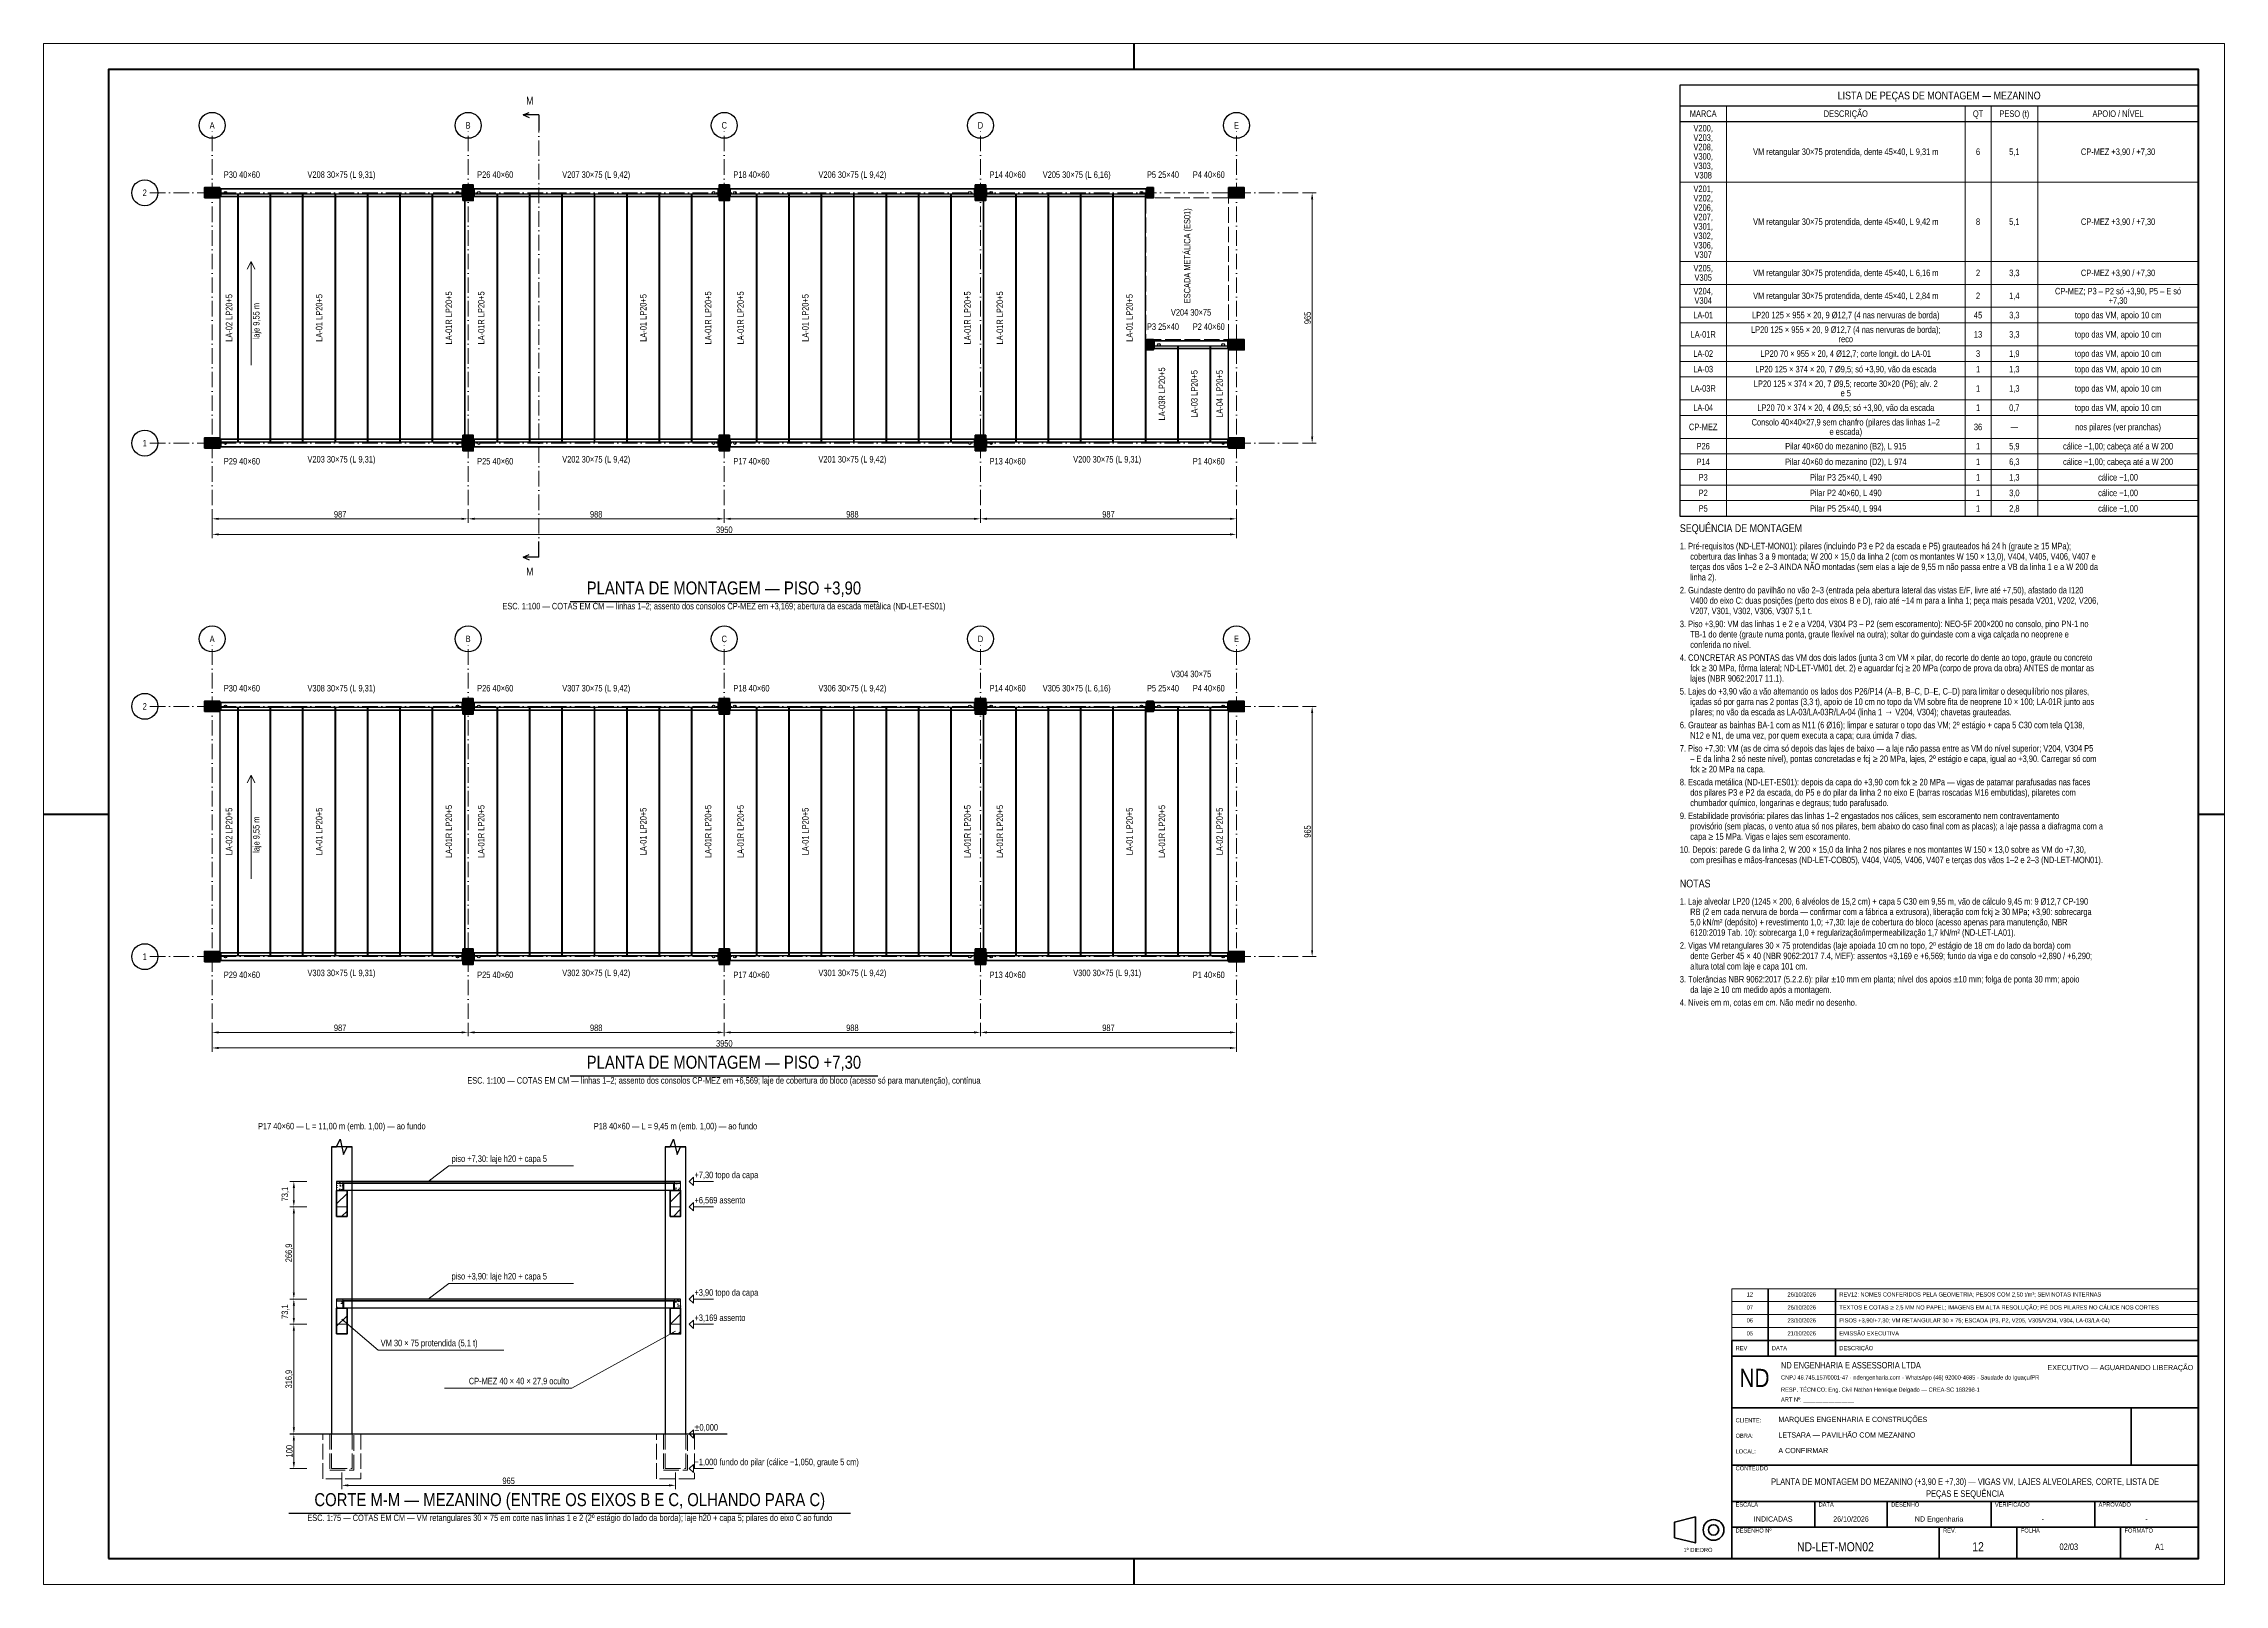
# Model space of a CAD drawing. Header units: millimetres. Extents: x 0 to 841, y 0 to 594.
import ezdxf
from ezdxf.enums import TextEntityAlignment as Align

# ---------------------------------------------------------------- set-up
doc = ezdxf.new("R2010")
doc.units = ezdxf.units.MM
doc.header["$LTSCALE"] = 0.5
doc.linetypes.add('ACAD_ISO02W100', pattern=[15, 12, -3])
doc.linetypes.add('ACAD_ISO10W100', pattern=[18, 12, -3, 0, -3])
for name, color, linetype, lineweight in [('CARIMBO', 7, 'Continuous', 35), ('CARIMBO_FINO', 8, 'Continuous', 18), ('CHAMADA', 7, 'Continuous', 13), ('CORTADO', 7, 'Continuous', 35), ('EIXO', 8, 'ACAD_ISO10W100', 13), ('HACHURA', 8, 'Continuous', 9), ('INDICACAO', 7, 'Continuous', 25), ('MOLDURA', 7, 'Continuous', 50), ('OCULTA', 8, 'ACAD_ISO02W100', 18), ('TABELA', 7, 'Continuous', 25), ('TABELA_FINA', 8, 'Continuous', 13), ('TERRENO', 34, 'Continuous', 25), ('TEXTO', 7, 'Continuous', 18), ('TITULO', 7, 'Continuous', 25), ('VISTA', 7, 'Continuous', 25)]:
    doc.layers.add(name, color=color, linetype=linetype, lineweight=lineweight)
doc.layers.add('COTA', color=32, linetype='Continuous', lineweight=13, true_color=0x954a00)
doc.styles.add('ND', font='DejaVuSansCondensed.ttf')
doc.dimstyles.new('ND', dxfattribs={"dimtxt": 2.5, "dimasz": 2.5, "dimexe": 1.5, "dimexo": 1.5, "dimgap": 0.5, "dimtad": 1, "dimdec": 0, "dimtxsty": 'ND', "dimcen": 2.5, "dimclrd": 256, "dimclre": 256, "dimclrt": 256, "dimazin": 3, "dimtfac": 1, "dimtmove": 0, "dimatfit": 3, "dimlwd": 18, "dimlwe": 18})

msp = doc.modelspace()

# ---------------------------------------------------------------- texts
at = {"layer": 'COTA', "style": 'ND'}
for s, p in [('+7,30 topo da capa', (251, 155.867)), ('+6,569 assento', (251, 146.12)), ('+3,90 topo da capa', (251, 110.533)), ('+3,169 assento', (251, 100.787)), ('±0,000', (251, 58.533)), ('−1,000 fundo do pilar (cálice −1,050, graute 5 cm)', (251, 45.2))]:
    msp.add_text(s, height=2.5, dxfattribs=at).set_placement(p, align=Align.BOTTOM_LEFT)
at = {"layer": 'TEXTO', "style": 'ND'}
for s, height, p in [('A', 2.5, (65, 562.5)), ('B', 2.5, (163.7, 562.5)), ('C', 2.5, (262.5, 562.5)), ('D', 2.5, (361.3, 562.5)), ('E', 2.5, (460, 562.5)), ('MARCA', 2.5, (640, 567)), ('DESCRIÇÃO', 2.5, (695, 567)), ('QT', 2.5, (746, 567)), ('PESO (t)', 2.5, (760, 567)), ('APOIO / NÍVEL', 2.5, (800, 567)), ('V200,', 2.5, (640, 561.388)), ('V203,', 2.5, (640, 557.763)), ('V208,', 2.5, (640, 554.138)), ('V300,', 2.5, (640, 550.513)), ('V303,', 2.5, (640, 546.888)), ('VM retangular 30×75 protendida, dente 45×40, L 9,31 m', 2.5, (695, 552.325)), ('6', 2.5, (746, 552.325)), ('5,1', 2.5, (760, 552.325)), ('CP-MEZ +3,90 / +7,30', 2.5, (800, 552.325)), ('V201,', 2.5, (640, 538.038)), ('V308', 2.5, (640, 543.263)), ('2', 2.5, (39, 536.5)), ('V202,', 2.5, (640, 534.413)), ('V206,', 2.5, (640, 530.788)), ('V207,', 2.5, (640, 527.163)), ('V301,', 2.5, (640, 523.538)), ('VM retangular 30×75 protendida, dente 45×40, L 9,42 m', 2.5, (695, 525.35)), ('8', 2.5, (746, 525.35)), ('5,1', 2.5, (760, 525.35)), ('CP-MEZ +3,90 / +7,30', 2.5, (800, 525.35)), ('V302,', 2.5, (640, 519.913)), ('V306,', 2.5, (640, 516.288)), ('V307', 2.5, (640, 512.663)), ('V205,', 2.5, (640, 507.437)), ('V305', 2.5, (640, 503.812)), ('VM retangular 30×75 protendida, dente 45×40, L 6,16 m', 2.5, (695, 505.625)), ('2', 2.5, (746, 505.625)), ('3,3', 2.5, (760, 505.625)), ('CP-MEZ +3,90 / +7,30', 2.5, (800, 505.625)), ('V204,', 2.5, (640, 498.587)), ('V304', 2.5, (640, 494.962)), ('VM retangular 30×75 protendida, dente 45×40, L 2,84 m', 2.5, (695, 496.775)), ('2', 2.5, (746, 496.775)), ('1,4', 2.5, (760, 496.775)), ('CP-MEZ; P3 – P2 só +3,90, P5 – E só', 2.5, (800, 498.587)), ('+7,30', 2.5, (800, 494.962)), ('LA-01', 2.5, (640, 489.35)), ('LP20 125 × 955 × 20, 9 Ø12,7 (4 nas nervuras de borda)', 2.5, (695, 489.35)), ('45', 2.5, (746, 489.35)), ('3,3', 2.5, (760, 489.35)), ('topo das VM, apoio 10 cm', 2.5, (800, 489.35)), ('LA-01R', 2.5, (640, 481.925)), ('LP20 125 × 955 × 20, 9 Ø12,7 (4 nas nervuras de borda);', 2.5, (695, 483.737)), ('reco', 2.5, (695, 480.112)), ('13', 2.5, (746, 481.925)), ('3,3', 2.5, (760, 481.925)), ('topo das VM, apoio 10 cm', 2.5, (800, 481.925)), ('LA-02', 2.5, (640, 474.5)), ('LP20 70 × 955 × 20, 4 Ø12,7; corte longit. do LA-01', 2.5, (695, 474.5)), ('3', 2.5, (746, 474.5)), ('1,9', 2.5, (760, 474.5)), ('topo das VM, apoio 10 cm', 2.5, (800, 474.5)), ('LA-03', 2.5, (640, 468.5)), ('LP20 125 × 374 × 20, 7 Ø9,5; recorte 30×20 (P6); alv. 2', 2.5, (695, 462.887)), ('LP20 125 × 374 × 20, 7 Ø9,5; só +3,90, vão da escada', 2.5, (695, 468.5)), ('1', 2.5, (746, 468.5)), ('1,3', 2.5, (760, 468.5)), ('topo das VM, apoio 10 cm', 2.5, (800, 468.5)), ('LA-03R', 2.5, (640, 461.075)), ('LA-04', 2.5, (640, 453.65)), ('LP20 70 × 374 × 20, 4 Ø9,5; só +3,90, vão da escada', 2.5, (695, 453.65)), ('e 5', 2.5, (695, 459.262)), ('1', 2.5, (746, 461.075)), ('1', 2.5, (746, 453.65)), ('0,7', 2.5, (760, 453.65)), ('1,3', 2.5, (760, 461.075)), ('topo das VM, apoio 10 cm', 2.5, (800, 461.075)), ('topo das VM, apoio 10 cm', 2.5, (800, 453.65)), ('CP-MEZ', 2.5, (640, 446.225)), ('Consolo 40×40×27,9 sem chanfro (pilares das linhas 1–2', 2.5, (695, 448.037)), ('e escada)', 2.5, (695, 444.412)), ('36', 2.5, (746, 446.225)), ('—', 2.5, (760, 446.225)), ('nos pilares (ver pranchas)', 2.5, (800, 446.225)), ('1', 2.5, (39, 440)), ('P26', 2.5, (640, 438.8)), ('Pilar 40×60 do mezanino (B2), L 915', 2.5, (695, 438.8)), ('1', 2.5, (746, 438.8)), ('5,9', 2.5, (760, 438.8)), ('cálice −1,00; cabeça até a W 200', 2.5, (800, 438.8)), ('P14', 2.5, (640, 432.8)), ('Pilar 40×60 do mezanino (D2), L 974', 2.5, (695, 432.8)), ('1', 2.5, (746, 432.8)), ('6,3', 2.5, (760, 432.8)), ('cálice −1,00; cabeça até a W 200', 2.5, (800, 432.8)), ('P3', 2.5, (640, 426.8)), ('P2', 2.5, (640, 420.8)), ('Pilar P3 25×40, L 490', 2.5, (695, 426.8)), ('Pilar P2 40×60, L 490', 2.5, (695, 420.8)), ('1', 2.5, (746, 426.8)), ('1', 2.5, (746, 420.8)), ('3,0', 2.5, (760, 420.8)), ('1,3', 2.5, (760, 426.8)), ('cálice −1,00', 2.5, (800, 426.8)), ('cálice −1,00', 2.5, (800, 420.8)), ('P5', 2.5, (640, 414.8)), ('Pilar P5 25×40, L 994', 2.5, (695, 414.8)), ('1', 2.5, (746, 414.8)), ('2,8', 2.5, (760, 414.8)), ('cálice −1,00', 2.5, (800, 414.8)), ('A', 2.5, (65, 364.5)), ('B', 2.5, (163.7, 364.5)), ('C', 2.5, (262.5, 364.5)), ('D', 2.5, (361.3, 364.5)), ('E', 2.5, (460, 364.5)), ('2', 2.5, (39, 338.5)), ('1', 2.5, (39, 242)), ('INDICADAS', 2, (667, 25.2)), ('26/10/2026', 2, (697, 25.2)), ('ND Engenharia', 2, (731, 25.2)), ('-', 2, (771, 25.2)), ('-', 2, (811, 25.2))]:
    msp.add_text(s, height=height, dxfattribs=at).set_placement(p, align=Align.MIDDLE_CENTER)
for s, p in [('P30 40×60', (69.5, 543.5)), ('P26 40×60', (167.2, 543.5)), ('P18 40×60', (266, 543.5)), ('P14 40×60', (364.8, 543.5)), ('P5 25×40', (425.5, 543.5)), ('P3 25×40', (425.5, 484.9)), ('P29 40×60', (69.5, 433)), ('P25 40×60', (167.2, 433)), ('P17 40×60', (266, 433)), ('P13 40×60', (364.8, 433)), ('P30 40×60', (69.5, 345.5)), ('P26 40×60', (167.2, 345.5)), ('P18 40×60', (266, 345.5)), ('P14 40×60', (364.8, 345.5)), ('P5 25×40', (425.5, 345.5)), ('P29 40×60', (69.5, 235)), ('P25 40×60', (167.2, 235)), ('P17 40×60', (266, 235)), ('P13 40×60', (364.8, 235))]:
    msp.add_text(s, height=2.5, dxfattribs=at).set_placement(p, align=Align.MIDDLE_LEFT)
for s, height, p in [('V208 30×75 (L 9,31)', 2.5, (114.85, 541.5)), ('V207 30×75 (L 9,42)', 2.5, (213.1, 541.5)), ('V206 30×75 (L 9,42)', 2.5, (311.9, 541.5)), ('V205 30×75 (L 6,16)', 2.5, (398.4, 541.5)), ('V204 30×75', 2.5, (442.5, 488.4)), ('ESC. 1:100 — COTAS EM CM — linhas 1–2; assento dos consolos CP-MEZ em +3,169; abertura da escada metálica (ND-LET-ES01)', 2.5, (262.35, 375.144)), ('V308 30×75 (L 9,31)', 2.5, (114.85, 343.5)), ('V307 30×75 (L 9,42)', 2.5, (213.1, 343.5)), ('V306 30×75 (L 9,42)', 2.5, (311.9, 343.5)), ('V305 30×75 (L 6,16)', 2.5, (398.4, 343.5)), ('V304 30×75', 2.5, (442.5, 349)), ('ESC. 1:100 — COTAS EM CM — linhas 1–2; assento dos consolos CP-MEZ em +6,569; laje de cobertura do bloco (acesso só para manutenção), contínua', 2.5, (262.35, 192.3)), ('P17 40×60 — L = 11,00 m (emb. 1,00) — ao fundo', 2.5, (115, 174.667)), ('P18 40×60 — L = 9,45 m (emb. 1,00) — ao fundo', 2.5, (243.667, 174.667)), ('12', 1.6, (658, 110.5)), ('26/10/2026', 1.6, (678, 110.5)), ('07', 1.6, (658, 105.5)), ('06', 1.6, (658, 100.5)), ('26/10/2026', 1.6, (678, 105.5)), ('23/10/2026', 1.6, (678, 100.5)), ('05', 1.6, (658, 95.5)), ('21/10/2026', 1.6, (678, 95.5)), ('ESC. 1:75 — COTAS EM CM — VM retangulares 30 × 75 em corte nas linhas 1 e 2 (2º estágio do lado da borda); laje h20 + capa 5; pilares do eixo C ao fundo', 2.5, (202.897, 23.667)), ('1º DIEDRO', 1.6, (638, 12))]:
    msp.add_text(s, height=height, dxfattribs=at).set_placement(p, align=Align.BOTTOM_CENTER)
for s, p in [('P4 40×60', (455.5, 543.5)), ('P2 40×60', (455.5, 484.9)), ('P1 40×60', (455.5, 433)), ('P4 40×60', (455.5, 345.5)), ('P1 40×60', (455.5, 235))]:
    msp.add_text(s, height=2.5, dxfattribs=at).set_placement(p, align=Align.MIDDLE_RIGHT)
for s, p in [('ESCADA METÁLICA (ES01)', (441, 512.2)), ('LA-02 LP20+5', (71.5, 488.25)), ('LA-01 LP20+5', (106.25, 488.25)), ('LA-01R LP20+5', (156.25, 488.25)), ('LA-01R LP20+5', (168.75, 488.25)), ('LA-01 LP20+5', (231.25, 488.25)), ('LA-01R LP20+5', (256.25, 488.25)), ('LA-01R LP20+5', (268.75, 488.25)), ('LA-01 LP20+5', (293.75, 488.25)), ('LA-01R LP20+5', (356.25, 488.25)), ('LA-01R LP20+5', (368.75, 488.25)), ('LA-01 LP20+5', (418.75, 488.25)), ('LA-03R LP20+5', (431.25, 458.95)), ('LA-03 LP20+5', (443.75, 458.95)), ('LA-04 LP20+5', (453.5, 458.95)), ('LA-02 LP20+5', (71.5, 290.25)), ('LA-01 LP20+5', (106.25, 290.25)), ('LA-01R LP20+5', (156.25, 290.25)), ('LA-01R LP20+5', (168.75, 290.25)), ('LA-01 LP20+5', (231.25, 290.25)), ('LA-01R LP20+5', (256.25, 290.25)), ('LA-01R LP20+5', (268.75, 290.25)), ('LA-01 LP20+5', (293.75, 290.25)), ('LA-01R LP20+5', (356.25, 290.25)), ('LA-01R LP20+5', (368.75, 290.25)), ('LA-01 LP20+5', (418.75, 290.25)), ('LA-01R LP20+5', (431.25, 290.25)), ('LA-02 LP20+5', (453.5, 290.25))]:
    msp.add_text(s, height=2.5, rotation=90, dxfattribs=at).set_placement(p, align=Align.MIDDLE_CENTER)
for p in [(82, 480), (82, 282)]:
    msp.add_text('laje 9,55 m', height=2.5, rotation=90, dxfattribs=at).set_placement(p, align=Align.MIDDLE_LEFT)
for s, p in [('V203 30×75 (L 9,31)', (114.85, 435)), ('V202 30×75 (L 9,42)', (213.1, 435)), ('V201 30×75 (L 9,42)', (311.9, 435)), ('V200 30×75 (L 9,31)', (410.15, 435)), ('V303 30×75 (L 9,31)', (114.85, 237)), ('V302 30×75 (L 9,42)', (213.1, 237)), ('V301 30×75 (L 9,42)', (311.9, 237)), ('V300 30×75 (L 9,31)', (410.15, 237))]:
    msp.add_text(s, height=2.5, dxfattribs=at).set_placement(p, align=Align.TOP_CENTER)
for s, height, p in [('1. Pré-requisitos (ND-LET-MON01): pilares (incluindo P3 e P2 da escada e P5) grauteados há 24 h (graute ≥ 15 MPa);', 2.5, (631, 398.3)), ('cobertura das linhas 3 a 9 montada; W 200 × 15,0 da linha 2 (com os montantes W 150 × 13,0), V404, V405, V406, V407 e', 2.5, (635, 394.3)), ('terças dos vãos 1–2 e 2–3 AINDA NÃO montadas (sem elas a laje de 9,55 m não passa entre a VB da linha 1 e a W 200 da', 2.5, (635, 390.3)), ('linha 2).', 2.5, (635, 386.3)), ('2. Guindaste dentro do pavilhão no vão 2–3 (entrada pela abertura lateral das vistas E/F, livre até +7,50), afastado da I120', 2.5, (631, 381.3)), ('V400 do eixo C: duas posições (perto dos eixos B e D), raio até ~14 m para a linha 1; peça mais pesada V201, V202, V206,', 2.5, (635, 377.3)), ('3. Piso +3,90: VM das linhas 1 e 2 e a V204, V304 P3 – P2 (sem escoramento): NEO-5F 200×200 no consolo, pino PN-1 no', 2.5, (631, 368.3)), ('V207, V301, V302, V306, V307 5,1 t.', 2.5, (635, 373.3)), ('TB-1 do dente (graute numa ponta, graute flexível na outra); soltar do guindaste com a viga calçada no neoprene e', 2.5, (635, 364.3)), ('conferida no nível.', 2.5, (635, 360.3)), ('4. CONCRETAR AS PONTAS das VM dos dois lados (junta 3 cm VM × pilar, do recorte do dente ao topo, graute ou concreto', 2.5, (631, 355.3)), ('fck ≥ 30 MPa, fôrma lateral; ND-LET-VM01 det. 2) e aguardar fcj ≥ 20 MPa (corpo de prova da obra) ANTES de montar as', 2.5, (635, 351.3)), ('5. Lajes do +3,90 vão a vão alternando os lados dos P26/P14 (A–B, B–C, D–E, C–D) para limitar o desequilíbrio nos pilares,', 2.5, (631, 342.3)), ('lajes (NBR 9062:2017 11.1).', 2.5, (635, 347.3)), ('pilares; no vão da escada as LA-03/LA-03R/LA-04 (linha 1 → V204, V304); chavetas grauteadas.', 2.5, (635, 334.3)), ('içadas só por garra nas 2 pontas (3,3 t), apoio de 10 cm no topo da VM sobre fita de neoprene 10 × 100; LA-01R junto aos', 2.5, (635, 338.3)), ('6. Grautear as bainhas BA-1 com as N11 (6 Ø16); limpar e saturar o topo das VM; 2º estágio + capa 5 C30 com tela Q138,', 2.5, (631, 329.3)), ('N12 e N1, de uma vez, por quem executa a capa; cura úmida 7 dias.', 2.5, (635, 325.3)), ('7. Piso +7,30: VM (as de cima só depois das lajes de baixo — a laje não passa entre as VM do nível superior; V204, V304 P5', 2.5, (631, 320.3)), ('– E da linha 2 só neste nível), pontas concretadas e fcj ≥ 20 MPa, lajes, 2º estágio e capa, igual ao +3,90. Carregar só com', 2.5, (635, 316.3)), ('fck ≥ 20 MPa na capa.', 2.5, (635, 312.3)), ('8. Escada metálica (ND-LET-ES01): depois da capa do +3,90 com fck ≥ 20 MPa — vigas de patamar parafusadas nas faces', 2.5, (631, 307.3)), ('dos pilares P3 e P2 da escada, do P5 e do pilar da linha 2 no eixo E (barras roscadas M16 embutidas), pilaretes com', 2.5, (635, 303.3)), ('9. Estabilidade provisória: pilares das linhas 1–2 engastados nos cálices, sem escoramento nem contraventamento', 2.5, (631, 294.3)), ('chumbador químico, longarinas e degraus; tudo parafusado.', 2.5, (635, 299.3)), ('capa ≥ 15 MPa. Vigas e lajes sem escoramento.', 2.5, (635, 286.3)), ('provisório (sem placas, o vento atua só nos pilares, bem abaixo do caso final com as placas); a laje passa a diafragma com a', 2.5, (635, 290.3)), ('10. Depois: parede G da linha 2, W 200 × 15,0 da linha 2 nos pilares e nos montantes W 150 × 13,0 sobre as VM do +7,30,', 2.5, (631, 281.3)), ('com presilhas e mãos-francesas (ND-LET-COB05), V404, V405, V406, V407 e terças dos vãos 1–2 e 2–3 (ND-LET-MON01).', 2.5, (635, 277.3)), ('1. Laje alveolar LP20 (1245 × 200, 6 alvéolos de 15,2 cm) + capa 5 C30 em 9,55 m, vão de cálculo 9,45 m: 9 Ø12,7 CP-190', 2.5, (631, 261.3)), ('RB (2 em cada nervura de borda — confirmar com a fábrica a extrusora), liberação com fckj ≥ 30 MPa; +3,90: sobrecarga', 2.5, (635, 257.3)), ('5,0 kN/m² (depósito) + revestimento 1,0; +7,30: laje de cobertura do bloco (acesso apenas para manutenção, NBR', 2.5, (635, 253.3)), ('6120:2019 Tab. 10): sobrecarga 1,0 + regularização/impermeabilização 1,7 kN/m² (ND-LET-LA01).', 2.5, (635, 249.3)), ('2. Vigas VM retangulares 30 × 75 protendidas (laje apoiada 10 cm no topo, 2º estágio de 18 cm do lado da borda) com', 2.5, (631, 244.3)), ('dente Gerber 45 × 40 (NBR 9062:2017 7.4, MEF): assentos +3,169 e +6,569; fundo da viga e do consolo +2,890 / +6,290;', 2.5, (635, 240.3)), ('altura total com laje e capa 101 cm.', 2.5, (635, 236.3)), ('3. Tolerâncias NBR 9062:2017 (5.2.2.6): pilar ±10 mm em planta; nível dos apoios ±10 mm; folga de ponta 30 mm; apoio', 2.5, (631, 231.3)), ('da laje ≥ 10 cm medido após a montagem.', 2.5, (635, 227.3)), ('4. Níveis em m, cotas em cm. Não medir no desenho.', 2.5, (631, 222.3)), ('piso +7,30: laje h20 + capa 5', 2.5, (157.333, 162.133)), ('piso +3,90: laje h20 + capa 5', 2.5, (157.333, 116.8)), ('REV12: NOMES CONFERIDOS PELA GEOMETRIA; PESOS COM 2,50 t/m³; SEM NOTAS INTERNAS', 1.6, (692.5, 110.5)), ('TEXTOS E COTAS ≥ 2,5 MM NO PAPEL; IMAGENS EM ALTA RESOLUÇÃO; PÉ DOS PILARES NO CÁLICE NOS CORTES', 1.6, (692.5, 105.5)), ('PISOS +3,90/+7,30; VM RETANGULAR 30 × 75; ESCADA (P3, P2, V205, V305/V204, V304, LA-03/LA-04)', 1.6, (692.5, 100.5)), ('VM 30 × 75 protendida (5,1 t)', 2.5, (130, 91.053)), ('EMISSÃO EXECUTIVA', 1.6, (692.5, 95.5)), ('REV', 1.6, (652.5, 89.8)), ('DATA', 1.6, (666.5, 89.8)), ('DESCRIÇÃO', 1.6, (692.5, 89.8)), ('CNPJ 46.745.157/0001-47 · ndengenharia.com · WhatsApp (46) 92000-4685 · Saudade do Iguaçu/PR', 1.6, (670, 78.5)), ('RESP. TÉCNICO: Eng. Civil Nathan Henrique Delgado — CREA-SC 168298-1', 1.6, (670, 73.8)), ('ART Nº: ________________', 1.6, (670, 70)), ('CLIENTE:', 1.6, (652.5, 62)), ('MARQUES ENGENHARIA E CONSTRUÇÕES', 2, (669, 62)), ('LETSARA — PAVILHÃO COM MEZANINO', 2, (669, 56)), ('OBRA:', 1.6, (652.5, 56)), ('LOCAL:', 1.6, (652.5, 50)), ('A CONFIRMAR', 2, (669, 50)), ('CONTEÚDO', 1.6, (652.5, 43.5)), ('ESCALA', 1.6, (652.5, 29.5)), ('DATA', 1.6, (684.5, 29.5)), ('DESENHO', 1.6, (712.5, 29.5)), ('VERIFICADO', 1.6, (752.5, 29.5)), ('APROVADO', 1.6, (792.5, 29.5)), ('DESENHO Nº', 1.6, (652.5, 19.5)), ('REV.', 1.6, (732.5, 19.5)), ('FOLHA', 1.6, (762.5, 19.5)), ('FORMATO', 1.6, (802.5, 19.5))]:
    msp.add_text(s, height=height, dxfattribs=at).set_placement(p, align=Align.BOTTOM_LEFT)
msp.add_text('CP-MEZ 40 × 40 × 27,9 oculto', height=2.5, dxfattribs=at).set_placement((202.667, 76.387), align=Align.BOTTOM_RIGHT)
at = {"layer": 'TITULO', "style": 'ND'}
for s, height, p in [('M', 3, (187.5, 572)), ('LISTA DE PEÇAS DE MONTAGEM — MEZANINO', 3, (731, 574)), ('M', 3, (187.5, 390.5)), ('PLANTA DE MONTAGEM DO MEZANINO (+3,90 E +7,30) — VIGAS VM, LAJES ALVEOLARES, CORTE, LISTA DE', 2.5, (741, 39.6)), ('PEÇAS E SEQUÊNCIA', 2.5, (741, 35)), ('ND-LET-MON02', 3.5, (691, 14.5)), ('12', 3.5, (746, 14.5)), ('02/03', 2.5, (781, 14.5)), ('A1', 2.5, (816, 14.5))]:
    msp.add_text(s, height=height, dxfattribs=at).set_placement(p, align=Align.MIDDLE_CENTER)
for s, height, p in [('SEQUÊNCIA DE MONTAGEM', 3, (631, 404.8)), ('NOTAS', 3, (631, 267.8)), ('ND ENGENHARIA E ASSESSORIA LTDA', 2.5, (670, 82.5)), ('ND', 7, (654, 74))]:
    msp.add_text(s, height=height, dxfattribs=at).set_placement(p, align=Align.BOTTOM_LEFT)
for s, p in [('PLANTA DE MONTAGEM — PISO +3,90', (262.35, 380.144)), ('PLANTA DE MONTAGEM — PISO +7,30', (262.35, 197.3)), ('CORTE M-M — MEZANINO (ENTRE OS EIXOS B E C, OLHANDO PARA C)', (202.897, 28.667))]:
    msp.add_text(s, height=5, dxfattribs=at).set_placement(p, align=Align.BOTTOM_CENTER)
msp.add_text('EXECUTIVO — AGUARDANDO LIBERAÇÃO', height=2, dxfattribs=at).set_placement((829, 82), align=Align.BOTTOM_RIGHT)

# ---------------------------------------------------------------- dimensions: what is measured, and where the dimension line sits
at = {"layer": 'COTA'}
for base, p1, p2, text, override in [((489.2, 440), (484, 440), (484, 536.5), '965', {"dimdec": 1, "dimlfac": 10, "dimzin": 8}), ((489.2, 242), (484, 242), (484, 338.5), '965', {"dimdec": 1, "dimlfac": 10, "dimzin": 8}), ((96.5, 145.587), (103, 145.587), (103, 155.333), '73,1', {"dimdec": 1, "dimlfac": 7.5, "dimzin": 8}), ((96.5, 110), (103, 110), (103, 145.587), '266,9', {"dimdec": 1, "dimlfac": 7.5, "dimzin": 8}), ((96.5, 100.253), (103, 100.253), (103, 110), '73,1', {"dimdec": 1, "dimlfac": 7.5, "dimzin": 8}), ((96.5, 58), (103, 58), (103, 100.253), '316,9', {"dimdec": 1, "dimlfac": 7.5, "dimzin": 8}), ((96.5, 44.667), (103, 44.667), (103, 58), '100', {"dimdec": 1, "dimlfac": 7.5, "dimzin": 8})]:
    msp.add_linear_dim(base=base, p1=p1, p2=p2, angle=90, text=text, dimstyle='ND', override=override, dxfattribs=at).render()
for base, p1, p2, text, override in [((65, 410.8), (65, 416), (163.7, 416), '987', {"dimdec": 1, "dimlfac": 10, "dimzin": 8}), ((163.7, 410.8), (163.7, 416), (262.5, 416), '988', {"dimdec": 1, "dimlfac": 10, "dimzin": 8}), ((262.5, 410.8), (262.5, 416), (361.3, 416), '988', {"dimdec": 1, "dimlfac": 10, "dimzin": 8}), ((361.3, 410.8), (361.3, 416), (460, 416), '987', {"dimdec": 1, "dimlfac": 10, "dimzin": 8}), ((65, 212.8), (65, 218), (163.7, 218), '987', {"dimdec": 1, "dimlfac": 10, "dimzin": 8}), ((163.7, 212.8), (163.7, 218), (262.5, 218), '988', {"dimdec": 1, "dimlfac": 10, "dimzin": 8}), ((262.5, 212.8), (262.5, 218), (361.3, 218), '988', {"dimdec": 1, "dimlfac": 10, "dimzin": 8}), ((361.3, 212.8), (361.3, 218), (460, 218), '987', {"dimdec": 1, "dimlfac": 10, "dimzin": 8}), ((115, 38.167), (115, 44.667), (243.667, 44.667), '965', {"dimdec": 1, "dimlfac": 7.5, "dimzin": 8})]:
    msp.add_linear_dim(base=base, p1=p1, p2=p2, text=text, dimstyle='ND', override=override, dxfattribs=at).render()
for base, p1, p2 in [((65, 404.8), (65, 416), (460, 416)), ((65, 206.8), (65, 218), (460, 218))]:
    msp.add_linear_dim(base=base, p1=p1, p2=p2, dimstyle='ND', override={"dimdec": 1, "dimlfac": 10, "dimzin": 8}, dxfattribs=at).render()

# ---------------------------------------------------------------- hatches: boundary and pattern name
at = {"layer": 'CORTADO'}
h = msp.add_hatch(color=256, dxfattribs=at)
h.dxf.hatch_style = 1
h.paths.add_polyline_path([(62, 534.5), (68, 534.5), (68, 538.5), (62, 538.5)])
h = msp.add_hatch(color=256, dxfattribs=at)
h.dxf.hatch_style = 1
h.paths.add_polyline_path([(161.7, 533.5), (165.7, 533.5), (165.7, 539.5), (161.7, 539.5)])
h = msp.add_hatch(color=256, dxfattribs=at)
h.dxf.hatch_style = 1
h.paths.add_polyline_path([(260.5, 533.5), (264.5, 533.5), (264.5, 539.5), (260.5, 539.5)])
h = msp.add_hatch(color=256, dxfattribs=at)
h.dxf.hatch_style = 1
h.paths.add_polyline_path([(359.3, 533.5), (363.3, 533.5), (363.3, 539.5), (359.3, 539.5)])
h = msp.add_hatch(color=256, dxfattribs=at)
h.dxf.hatch_style = 1
h.paths.add_polyline_path([(425.5, 534.5), (428, 534.5), (428, 538.5), (425.5, 538.5)])
h = msp.add_hatch(color=256, dxfattribs=at)
h.dxf.hatch_style = 1
h.paths.add_polyline_path([(457, 534.5), (463, 534.5), (463, 538.5), (457, 538.5)])
h = msp.add_hatch(color=256, dxfattribs=at)
h.dxf.hatch_style = 1
h.paths.add_polyline_path([(425.5, 475.9), (428, 475.9), (428, 479.9), (425.5, 479.9)])
h = msp.add_hatch(color=256, dxfattribs=at)
h.dxf.hatch_style = 1
h.paths.add_polyline_path([(457, 475.9), (463, 475.9), (463, 479.9), (457, 479.9)])
h = msp.add_hatch(color=256, dxfattribs=at)
h.dxf.hatch_style = 1
h.paths.add_polyline_path([(62, 438), (68, 438), (68, 442), (62, 442)])
h = msp.add_hatch(color=256, dxfattribs=at)
h.dxf.hatch_style = 1
h.paths.add_polyline_path([(161.7, 437), (165.7, 437), (165.7, 443), (161.7, 443)])
h = msp.add_hatch(color=256, dxfattribs=at)
h.dxf.hatch_style = 1
h.paths.add_polyline_path([(260.5, 437), (264.5, 437), (264.5, 443), (260.5, 443)])
h = msp.add_hatch(color=256, dxfattribs=at)
h.dxf.hatch_style = 1
h.paths.add_polyline_path([(359.3, 437), (363.3, 437), (363.3, 443), (359.3, 443)])
h = msp.add_hatch(color=256, dxfattribs=at)
h.dxf.hatch_style = 1
h.paths.add_polyline_path([(457, 438), (463, 438), (463, 442), (457, 442)])
h = msp.add_hatch(color=256, dxfattribs=at)
h.dxf.hatch_style = 1
h.paths.add_polyline_path([(62, 336.5), (68, 336.5), (68, 340.5), (62, 340.5)])
h = msp.add_hatch(color=256, dxfattribs=at)
h.dxf.hatch_style = 1
h.paths.add_polyline_path([(161.7, 335.5), (165.7, 335.5), (165.7, 341.5), (161.7, 341.5)])
h = msp.add_hatch(color=256, dxfattribs=at)
h.dxf.hatch_style = 1
h.paths.add_polyline_path([(260.5, 335.5), (264.5, 335.5), (264.5, 341.5), (260.5, 341.5)])
h = msp.add_hatch(color=256, dxfattribs=at)
h.dxf.hatch_style = 1
h.paths.add_polyline_path([(359.3, 335.5), (363.3, 335.5), (363.3, 341.5), (359.3, 341.5)])
h = msp.add_hatch(color=256, dxfattribs=at)
h.dxf.hatch_style = 1
h.paths.add_polyline_path([(425.5, 336.5), (428, 336.5), (428, 340.5), (425.5, 340.5)])
h = msp.add_hatch(color=256, dxfattribs=at)
h.dxf.hatch_style = 1
h.paths.add_polyline_path([(457, 336.5), (463, 336.5), (463, 340.5), (457, 340.5)])
h = msp.add_hatch(color=256, dxfattribs=at)
h.dxf.hatch_style = 1
h.paths.add_polyline_path([(62, 240), (68, 240), (68, 244), (62, 244)])
h = msp.add_hatch(color=256, dxfattribs=at)
h.dxf.hatch_style = 1
h.paths.add_polyline_path([(161.7, 239), (165.7, 239), (165.7, 245), (161.7, 245)])
h = msp.add_hatch(color=256, dxfattribs=at)
h.dxf.hatch_style = 1
h.paths.add_polyline_path([(260.5, 239), (264.5, 239), (264.5, 245), (260.5, 245)])
h = msp.add_hatch(color=256, dxfattribs=at)
h.dxf.hatch_style = 1
h.paths.add_polyline_path([(359.3, 239), (363.3, 239), (363.3, 245), (359.3, 245)])
h = msp.add_hatch(color=256, dxfattribs=at)
h.dxf.hatch_style = 1
h.paths.add_polyline_path([(457, 240), (463, 240), (463, 244), (457, 244)])
h = msp.add_hatch(dxfattribs=at)
h.set_pattern_fill('ANSI31', color=256, scale=1.5)
h.paths.add_polyline_path([(113, 141.867), (117, 141.867), (117, 151.867), (113, 151.867)])
h = msp.add_hatch(dxfattribs=at)
h.set_pattern_fill('ANSI31', color=256, scale=1.5)
h.paths.add_polyline_path([(241.667, 141.867), (245.667, 141.867), (245.667, 151.867), (241.667, 151.867)])
h = msp.add_hatch(dxfattribs=at)
h.set_pattern_fill('ANSI31', color=256, scale=1.5)
h.paths.add_polyline_path([(113, 96.533), (117, 96.533), (117, 106.533), (113, 106.533)])
h = msp.add_hatch(dxfattribs=at)
h.set_pattern_fill('ANSI31', color=256, scale=1.5)
h.paths.add_polyline_path([(241.667, 96.533), (245.667, 96.533), (245.667, 106.533), (241.667, 106.533)])
at = {"layer": 'HACHURA'}
h = msp.add_hatch(dxfattribs=at)
h.set_pattern_fill('AR-CONC', color=256, scale=0.02)
h.paths.add_polyline_path([(113, 151.867), (115.4, 151.867), (115.4, 155.333), (113, 155.333)])
h = msp.add_hatch(dxfattribs=at)
h.set_pattern_fill('AR-CONC', color=256, scale=0.02)
h.paths.add_polyline_path([(113, 154.667), (245.667, 154.667), (245.667, 155.333), (113, 155.333)])
h = msp.add_hatch(dxfattribs=at)
h.set_pattern_fill('AR-CONC', color=256, scale=0.02)
h.paths.add_polyline_path([(245.667, 151.867), (243.267, 151.867), (243.267, 155.333), (245.667, 155.333)])
h = msp.add_hatch(dxfattribs=at)
h.set_pattern_fill('AR-CONC', color=256, scale=0.02)
h.paths.add_polyline_path([(113, 106.533), (115.4, 106.533), (115.4, 110), (113, 110)])
h = msp.add_hatch(dxfattribs=at)
h.set_pattern_fill('AR-CONC', color=256, scale=0.02)
h.paths.add_polyline_path([(113, 109.333), (245.667, 109.333), (245.667, 110), (113, 110)])
h = msp.add_hatch(dxfattribs=at)
h.set_pattern_fill('AR-CONC', color=256, scale=0.02)
h.paths.add_polyline_path([(245.667, 106.533), (243.267, 106.533), (243.267, 110), (245.667, 110)])

# ---------------------------------------------------------------- linework, layer by layer
at = {"layer": 'CARIMBO'}
for p, q in [((665, 88), (665, 114)), ((691, 88), (691, 114)), ((805, 46), (805, 68)), ((683, 22), (683, 32)), ((711, 22), (711, 32)), ((751, 22), (751, 32)), ((791, 22), (791, 32)), ((731, 10), (731, 22)), ((761, 10), (761, 22)), ((801, 10), (801, 22))]:
    msp.add_line(p, q, dxfattribs=at)
for points in [[(651, 88), (831, 88), (831, 94), (651, 94)], [(651, 68), (831, 68), (831, 88), (651, 88)], [(651, 46), (831, 46), (831, 68), (651, 68)], [(651, 32), (831, 32), (831, 46), (651, 46)], [(629, 18), (637, 16), (637, 26), (629, 24)], [(651, 22), (831, 22), (831, 32), (651, 32)], [(651, 10), (831, 10), (831, 22), (651, 22)]]:
    msp.add_lwpolyline(points, close=True, dxfattribs=at)
for radius in [4, 2]:
    msp.add_circle((644, 21), radius, dxfattribs=at)
at = {"layer": 'CARIMBO_FINO'}
for points in [[(0, 0), (841, 0), (841, 594), (0, 594)], [(651, 109), (831, 109), (831, 114), (651, 114)], [(651, 104), (831, 104), (831, 109), (651, 109)], [(651, 99), (831, 99), (831, 104), (651, 104)], [(651, 94), (831, 94), (831, 99), (651, 99)]]:
    msp.add_lwpolyline(points, close=True, dxfattribs=at)
at = {"layer": 'CHAMADA'}
for points in [[(148.333, 155.333), (156.333, 161.333), (204.383, 161.333)], [(148.333, 110), (156.333, 116), (204.383, 116)], [(115, 102.253), (129, 90.253), (177.45, 90.253)], [(243.667, 97.587), (203.667, 75.587), (154.555, 75.587)]]:
    msp.add_lwpolyline(points, dxfattribs=at)
for points in [[(148.333, 155.333), (149.473, 155.813), (149.113, 156.293)], [(148.333, 110), (149.473, 110.48), (149.113, 110.96)], [(115, 102.253), (115.716, 101.245), (116.106, 101.7)], [(243.667, 97.587), (242.471, 97.271), (242.76, 96.745)]]:
    msp.add_solid(points, dxfattribs=at)
at = {"layer": 'CORTADO'}
for points in [[(62, 534.5), (68, 534.5), (68, 538.5), (62, 538.5)], [(161.7, 533.5), (165.7, 533.5), (165.7, 539.5), (161.7, 539.5)], [(260.5, 533.5), (264.5, 533.5), (264.5, 539.5), (260.5, 539.5)], [(359.3, 533.5), (363.3, 533.5), (363.3, 539.5), (359.3, 539.5)], [(425.5, 534.5), (428, 534.5), (428, 538.5), (425.5, 538.5)], [(457, 534.5), (463, 534.5), (463, 538.5), (457, 538.5)], [(68.3, 535), (161.4, 535), (161.4, 538), (68.3, 538)], [(166, 535), (260.2, 535), (260.2, 538), (166, 538)], [(264.8, 535), (359, 535), (359, 538), (264.8, 538)], [(363.6, 535), (425.2, 535), (425.2, 538), (363.6, 538)], [(425.5, 475.9), (428, 475.9), (428, 479.9), (425.5, 479.9)], [(428.3, 476.4), (456.7, 476.4), (456.7, 479.4), (428.3, 479.4)], [(457, 475.9), (463, 475.9), (463, 479.9), (457, 479.9)], [(62, 438), (68, 438), (68, 442), (62, 442)], [(68.3, 438.5), (161.4, 438.5), (161.4, 441.5), (68.3, 441.5)], [(161.7, 437), (165.7, 437), (165.7, 443), (161.7, 443)], [(166, 438.5), (260.2, 438.5), (260.2, 441.5), (166, 441.5)], [(260.5, 437), (264.5, 437), (264.5, 443), (260.5, 443)], [(264.8, 438.5), (359, 438.5), (359, 441.5), (264.8, 441.5)], [(359.3, 437), (363.3, 437), (363.3, 443), (359.3, 443)], [(363.6, 438.5), (456.7, 438.5), (456.7, 441.5), (363.6, 441.5)], [(457, 438), (463, 438), (463, 442), (457, 442)], [(62, 336.5), (68, 336.5), (68, 340.5), (62, 340.5)], [(68.3, 337), (161.4, 337), (161.4, 340), (68.3, 340)], [(161.7, 335.5), (165.7, 335.5), (165.7, 341.5), (161.7, 341.5)], [(166, 337), (260.2, 337), (260.2, 340), (166, 340)], [(260.5, 335.5), (264.5, 335.5), (264.5, 341.5), (260.5, 341.5)], [(264.8, 337), (359, 337), (359, 340), (264.8, 340)], [(359.3, 335.5), (363.3, 335.5), (363.3, 341.5), (359.3, 341.5)], [(363.6, 337), (425.2, 337), (425.2, 340), (363.6, 340)], [(425.5, 336.5), (428, 336.5), (428, 340.5), (425.5, 340.5)], [(428.3, 337), (456.7, 337), (456.7, 340), (428.3, 340)], [(457, 336.5), (463, 336.5), (463, 340.5), (457, 340.5)], [(62, 240), (68, 240), (68, 244), (62, 244)], [(161.7, 239), (165.7, 239), (165.7, 245), (161.7, 245)], [(260.5, 239), (264.5, 239), (264.5, 245), (260.5, 245)], [(359.3, 239), (363.3, 239), (363.3, 245), (359.3, 245)], [(457, 240), (463, 240), (463, 244), (457, 244)], [(68.3, 240.5), (161.4, 240.5), (161.4, 243.5), (68.3, 243.5)], [(166, 240.5), (260.2, 240.5), (260.2, 243.5), (166, 243.5)], [(264.8, 240.5), (359, 240.5), (359, 243.5), (264.8, 243.5)], [(363.6, 240.5), (456.7, 240.5), (456.7, 243.5), (363.6, 243.5)], [(113, 141.867), (117, 141.867), (117, 151.867), (113, 151.867)], [(241.667, 141.867), (245.667, 141.867), (245.667, 151.867), (241.667, 151.867)], [(113, 96.533), (117, 96.533), (117, 106.533), (113, 106.533)], [(241.667, 96.533), (245.667, 96.533), (245.667, 106.533), (241.667, 106.533)]]:
    msp.add_lwpolyline(points, close=True, dxfattribs=at)
at = {"layer": 'COTA'}
for p, q in [((250.6, 155.333), (258.333, 155.333)), ((250.6, 145.587), (258.333, 145.587)), ((250.6, 110), (258.333, 110)), ((250.6, 100.253), (258.333, 100.253)), ((250.6, 58), (258.333, 58)), ((250.6, 44.667), (258.333, 44.667))]:
    msp.add_line(p, q, dxfattribs=at)
for points in [[(80, 470), (80, 510), (78.5, 507), (80, 510), (81.5, 507)], [(80, 272), (80, 312), (78.5, 309), (80, 312), (81.5, 309)], [(249, 155.333), (250.6, 156.933), (250.6, 153.733), (249, 155.333)], [(249, 145.587), (250.6, 147.187), (250.6, 143.987), (249, 145.587)], [(249, 110), (250.6, 111.6), (250.6, 108.4), (249, 110)], [(249, 100.253), (250.6, 101.853), (250.6, 98.653), (249, 100.253)], [(249, 58), (250.6, 59.6), (250.6, 56.4), (249, 58)], [(249, 44.667), (250.6, 46.267), (250.6, 43.067), (249, 44.667)]]:
    msp.add_lwpolyline(points, dxfattribs=at)
at = {"layer": 'EIXO'}
for p, q in [((191, 396), (191, 566.5)), ((65, 416), (65, 560.5)), ((163.7, 416), (163.7, 560.5)), ((262.5, 416), (262.5, 560.5)), ((361.3, 416), (361.3, 560.5)), ((460, 416), (460, 560.5)), ((41, 536.5), (484, 536.5)), ((41, 440), (484, 440)), ((65, 218), (65, 362.5)), ((163.7, 218), (163.7, 362.5)), ((262.5, 218), (262.5, 362.5)), ((361.3, 218), (361.3, 362.5)), ((460, 218), (460, 362.5)), ((41, 338.5), (484, 338.5)), ((41, 242), (484, 242))]:
    msp.add_line(p, q, dxfattribs=at)
at = {"layer": 'INDICACAO'}
for p, q in [((185, 566.5), (187.2, 567.5)), ((191, 566.5), (185, 566.5)), ((185, 566.5), (187.2, 565.5)), ((191, 566.5), (191, 560.5)), ((185, 396), (187.2, 397)), ((191, 396), (185, 396)), ((185, 396), (187.2, 395)), ((191, 396), (191, 402))]:
    msp.add_line(p, q, dxfattribs=at)
at = {"layer": 'MOLDURA'}
for p, q in [((420.5, 584), (420.5, 594)), ((0, 297), (25, 297)), ((831, 297), (841, 297)), ((420.5, 0), (420.5, 10))]:
    msp.add_line(p, q, dxfattribs=at)
msp.add_lwpolyline([(25, 10), (831, 10), (831, 584), (25, 584)], close=True, dxfattribs=at)
at = {"layer": 'OCULTA'}
for p, q in [((111, 58), (111, 44.667)), ((119, 58), (119, 44.667)), ((239.667, 58), (239.667, 44.667)), ((247.667, 58), (247.667, 44.667)), ((111, 44.667), (119, 44.667)), ((239.667, 44.667), (247.667, 44.667))]:
    msp.add_line(p, q, dxfattribs=at)
for points in [[(425, 479.9), (457, 479.9), (457, 534.5), (425, 534.5)], [(113, 151.867), (115.4, 151.867), (115.4, 155.333), (113, 155.333)], [(245.667, 151.867), (243.267, 151.867), (243.267, 155.333), (245.667, 155.333)], [(113, 141.867), (117, 141.867), (117, 145.587), (113, 145.587)], [(241.667, 141.867), (245.667, 141.867), (245.667, 145.587), (241.667, 145.587)], [(113, 106.533), (115.4, 106.533), (115.4, 110), (113, 110)], [(245.667, 106.533), (243.267, 106.533), (243.267, 110), (245.667, 110)], [(113, 96.533), (117, 96.533), (117, 100.253), (113, 100.253)], [(241.667, 96.533), (245.667, 96.533), (245.667, 100.253), (241.667, 100.253)], [(107.667, 58), (110.333, 58), (110.333, 44), (119.667, 44), (119.667, 58), (122.333, 58), (122.333, 40.667), (107.667, 40.667)], [(236.333, 58), (239, 58), (239, 44), (248.333, 44), (248.333, 58), (251, 58), (251, 40.667), (236.333, 40.667)]]:
    msp.add_lwpolyline(points, close=True, dxfattribs=at)
at = {"layer": 'TABELA'}
msp.add_line((631, 564), (831, 564), dxfattribs=at)
for points in [[(631, 570), (831, 570), (831, 578), (631, 578)], [(631, 411.8), (831, 411.8), (831, 578), (631, 578)]]:
    msp.add_lwpolyline(points, close=True, dxfattribs=at)
at = {"layer": 'TABELA_FINA'}
for p, q in [((649, 570), (649, 411.8)), ((741, 570), (741, 411.8)), ((751, 570), (751, 411.8)), ((769, 570), (769, 411.8)), ((631, 540.65), (831, 540.65)), ((631, 510.05), (831, 510.05)), ((631, 501.2), (831, 501.2)), ((631, 492.35), (831, 492.35)), ((631, 486.35), (831, 486.35)), ((631, 477.5), (831, 477.5)), ((631, 471.5), (831, 471.5)), ((631, 465.5), (831, 465.5)), ((631, 456.65), (831, 456.65)), ((631, 450.65), (831, 450.65)), ((631, 441.8), (831, 441.8)), ((631, 435.8), (831, 435.8)), ((631, 429.8), (831, 429.8)), ((631, 423.8), (831, 423.8)), ((631, 417.8), (831, 417.8)), ((631, 411.8), (831, 411.8))]:
    msp.add_line(p, q, dxfattribs=at)
at = {"layer": 'TERRENO'}
msp.add_line((95, 58), (263.667, 58), dxfattribs=at)
at = {"layer": 'TITULO'}
for p, q in [((203.048, 378.944), (321.652, 378.944)), ((203.048, 196.1), (321.652, 196.1)), ((94.618, 27.467), (311.176, 27.467))]:
    msp.add_line(p, q, dxfattribs=at)
at = {"layer": 'VISTA'}
for points in [[(68, 440.5), (74.9, 440.5), (74.9, 536), (68, 536)], [(75, 440.5), (87.4, 440.5), (87.4, 536), (75, 536)], [(87.5, 440.5), (99.9, 440.5), (99.9, 536), (87.5, 536)], [(100, 440.5), (112.4, 440.5), (112.4, 536), (100, 536)], [(112.5, 440.5), (124.9, 440.5), (124.9, 536), (112.5, 536)], [(125, 440.5), (137.4, 440.5), (137.4, 536), (125, 536)], [(137.5, 440.5), (149.9, 440.5), (149.9, 536), (137.5, 536)], [(150, 440.5), (162.4, 440.5), (162.4, 536), (150, 536)], [(162.5, 440.5), (174.9, 440.5), (174.9, 536), (162.5, 536)], [(175, 440.5), (187.4, 440.5), (187.4, 536), (175, 536)], [(187.5, 440.5), (199.9, 440.5), (199.9, 536), (187.5, 536)], [(200, 440.5), (212.4, 440.5), (212.4, 536), (200, 536)], [(212.5, 440.5), (224.9, 440.5), (224.9, 536), (212.5, 536)], [(225, 440.5), (237.4, 440.5), (237.4, 536), (225, 536)], [(237.5, 440.5), (249.9, 440.5), (249.9, 536), (237.5, 536)], [(250, 440.5), (262.4, 440.5), (262.4, 536), (250, 536)], [(262.5, 440.5), (274.9, 440.5), (274.9, 536), (262.5, 536)], [(275, 440.5), (287.4, 440.5), (287.4, 536), (275, 536)], [(287.5, 440.5), (299.9, 440.5), (299.9, 536), (287.5, 536)], [(300, 440.5), (312.4, 440.5), (312.4, 536), (300, 536)], [(312.5, 440.5), (324.9, 440.5), (324.9, 536), (312.5, 536)], [(325, 440.5), (337.4, 440.5), (337.4, 536), (325, 536)], [(337.5, 440.5), (349.9, 440.5), (349.9, 536), (337.5, 536)], [(350, 440.5), (362.4, 440.5), (362.4, 536), (350, 536)], [(362.5, 440.5), (374.9, 440.5), (374.9, 536), (362.5, 536)], [(375, 440.5), (387.4, 440.5), (387.4, 536), (375, 536)], [(387.5, 440.5), (399.9, 440.5), (399.9, 536), (387.5, 536)], [(400, 440.5), (412.4, 440.5), (412.4, 536), (400, 536)], [(412.5, 440.5), (424.9, 440.5), (424.9, 536), (412.5, 536)], [(425, 440.5), (437.4, 440.5), (437.4, 477.4), (425, 477.4)], [(437.5, 440.5), (449.9, 440.5), (449.9, 477.4), (437.5, 477.4)], [(450, 440.5), (456.9, 440.5), (456.9, 477.4), (450, 477.4)], [(68, 242.5), (74.9, 242.5), (74.9, 338), (68, 338)], [(75, 242.5), (87.4, 242.5), (87.4, 338), (75, 338)], [(87.5, 242.5), (99.9, 242.5), (99.9, 338), (87.5, 338)], [(100, 242.5), (112.4, 242.5), (112.4, 338), (100, 338)], [(112.5, 242.5), (124.9, 242.5), (124.9, 338), (112.5, 338)], [(125, 242.5), (137.4, 242.5), (137.4, 338), (125, 338)], [(137.5, 242.5), (149.9, 242.5), (149.9, 338), (137.5, 338)], [(150, 242.5), (162.4, 242.5), (162.4, 338), (150, 338)], [(162.5, 242.5), (174.9, 242.5), (174.9, 338), (162.5, 338)], [(175, 242.5), (187.4, 242.5), (187.4, 338), (175, 338)], [(187.5, 242.5), (199.9, 242.5), (199.9, 338), (187.5, 338)], [(200, 242.5), (212.4, 242.5), (212.4, 338), (200, 338)], [(212.5, 242.5), (224.9, 242.5), (224.9, 338), (212.5, 338)], [(225, 242.5), (237.4, 242.5), (237.4, 338), (225, 338)], [(237.5, 242.5), (249.9, 242.5), (249.9, 338), (237.5, 338)], [(250, 242.5), (262.4, 242.5), (262.4, 338), (250, 338)], [(262.5, 242.5), (274.9, 242.5), (274.9, 338), (262.5, 338)], [(275, 242.5), (287.4, 242.5), (287.4, 338), (275, 338)], [(287.5, 242.5), (299.9, 242.5), (299.9, 338), (287.5, 338)], [(300, 242.5), (312.4, 242.5), (312.4, 338), (300, 338)], [(312.5, 242.5), (324.9, 242.5), (324.9, 338), (312.5, 338)], [(325, 242.5), (337.4, 242.5), (337.4, 338), (325, 338)], [(337.5, 242.5), (349.9, 242.5), (349.9, 338), (337.5, 338)], [(350, 242.5), (362.4, 242.5), (362.4, 338), (350, 338)], [(362.5, 242.5), (374.9, 242.5), (374.9, 338), (362.5, 338)], [(375, 242.5), (387.4, 242.5), (387.4, 338), (375, 338)], [(387.5, 242.5), (399.9, 242.5), (399.9, 338), (387.5, 338)], [(400, 242.5), (412.4, 242.5), (412.4, 338), (400, 338)], [(412.5, 242.5), (424.9, 242.5), (424.9, 338), (412.5, 338)], [(425, 242.5), (437.4, 242.5), (437.4, 338), (425, 338)], [(437.5, 242.5), (449.9, 242.5), (449.9, 338), (437.5, 338)], [(450, 242.5), (456.9, 242.5), (456.9, 338), (450, 338)], [(111, 58), (119, 58), (119, 168.667), (111, 168.667)], [(239.667, 58), (247.667, 58), (247.667, 168.667), (239.667, 168.667)], [(113, 154.667), (245.667, 154.667), (245.667, 155.333), (113, 155.333)], [(115.667, 152), (243, 152), (243, 154.667), (115.667, 154.667)], [(113, 109.333), (245.667, 109.333), (245.667, 110), (113, 110)], [(115.667, 106.667), (243, 106.667), (243, 109.333), (115.667, 109.333)]]:
    msp.add_lwpolyline(points, close=True, dxfattribs=at)
for points in [[(111, 168.667), (113, 168.667), (114.3, 171.667), (115.7, 165.667), (117, 168.667), (119, 168.667)], [(239.667, 168.667), (241.667, 168.667), (242.967, 171.667), (244.367, 165.667), (245.667, 168.667), (247.667, 168.667)]]:
    msp.add_lwpolyline(points, dxfattribs=at)
for centre, radius in [((65, 562.5), 5), ((163.7, 562.5), 5), ((262.5, 562.5), 5), ((361.3, 562.5), 5), ((460, 562.5), 5), ((39, 536.5), 5), ((70.11, 536.5), 0.5), ((159.59, 536.5), 0.5), ((167.81, 536.5), 0.5), ((258.39, 536.5), 0.5), ((266.61, 536.5), 0.5), ((357.19, 536.5), 0.5), ((365.41, 536.5), 0.5), ((423.39, 536.5), 0.5), ((430.11, 477.9), 0.5), ((454.89, 477.9), 0.5), ((39, 440), 5), ((70.11, 440), 0.5), ((159.59, 440), 0.5), ((167.81, 440), 0.5), ((258.39, 440), 0.5), ((266.61, 440), 0.5), ((357.19, 440), 0.5), ((365.41, 440), 0.5), ((454.89, 440), 0.5), ((65, 364.5), 5), ((163.7, 364.5), 5), ((262.5, 364.5), 5), ((361.3, 364.5), 5), ((460, 364.5), 5), ((39, 338.5), 5), ((70.11, 338.5), 0.5), ((159.59, 338.5), 0.5), ((167.81, 338.5), 0.5), ((258.39, 338.5), 0.5), ((266.61, 338.5), 0.5), ((357.19, 338.5), 0.5), ((365.41, 338.5), 0.5), ((423.39, 338.5), 0.5), ((430.11, 338.5), 0.5), ((454.89, 338.5), 0.5), ((39, 242), 5), ((70.11, 242), 0.5), ((159.59, 242), 0.5), ((167.81, 242), 0.5), ((258.39, 242), 0.5), ((266.61, 242), 0.5), ((357.19, 242), 0.5), ((365.41, 242), 0.5), ((454.89, 242), 0.5)]:
    msp.add_circle(centre, radius, dxfattribs=at)

msp.set_redraw_order([(e.dxf.handle, doc.entitydb.next_handle()) for e in msp.query("TEXT MTEXT ATTDEF DIMENSION ARC_DIMENSION")])  # texts and dimensions are drawn at this point

doc.saveas('drawing.dxf')
